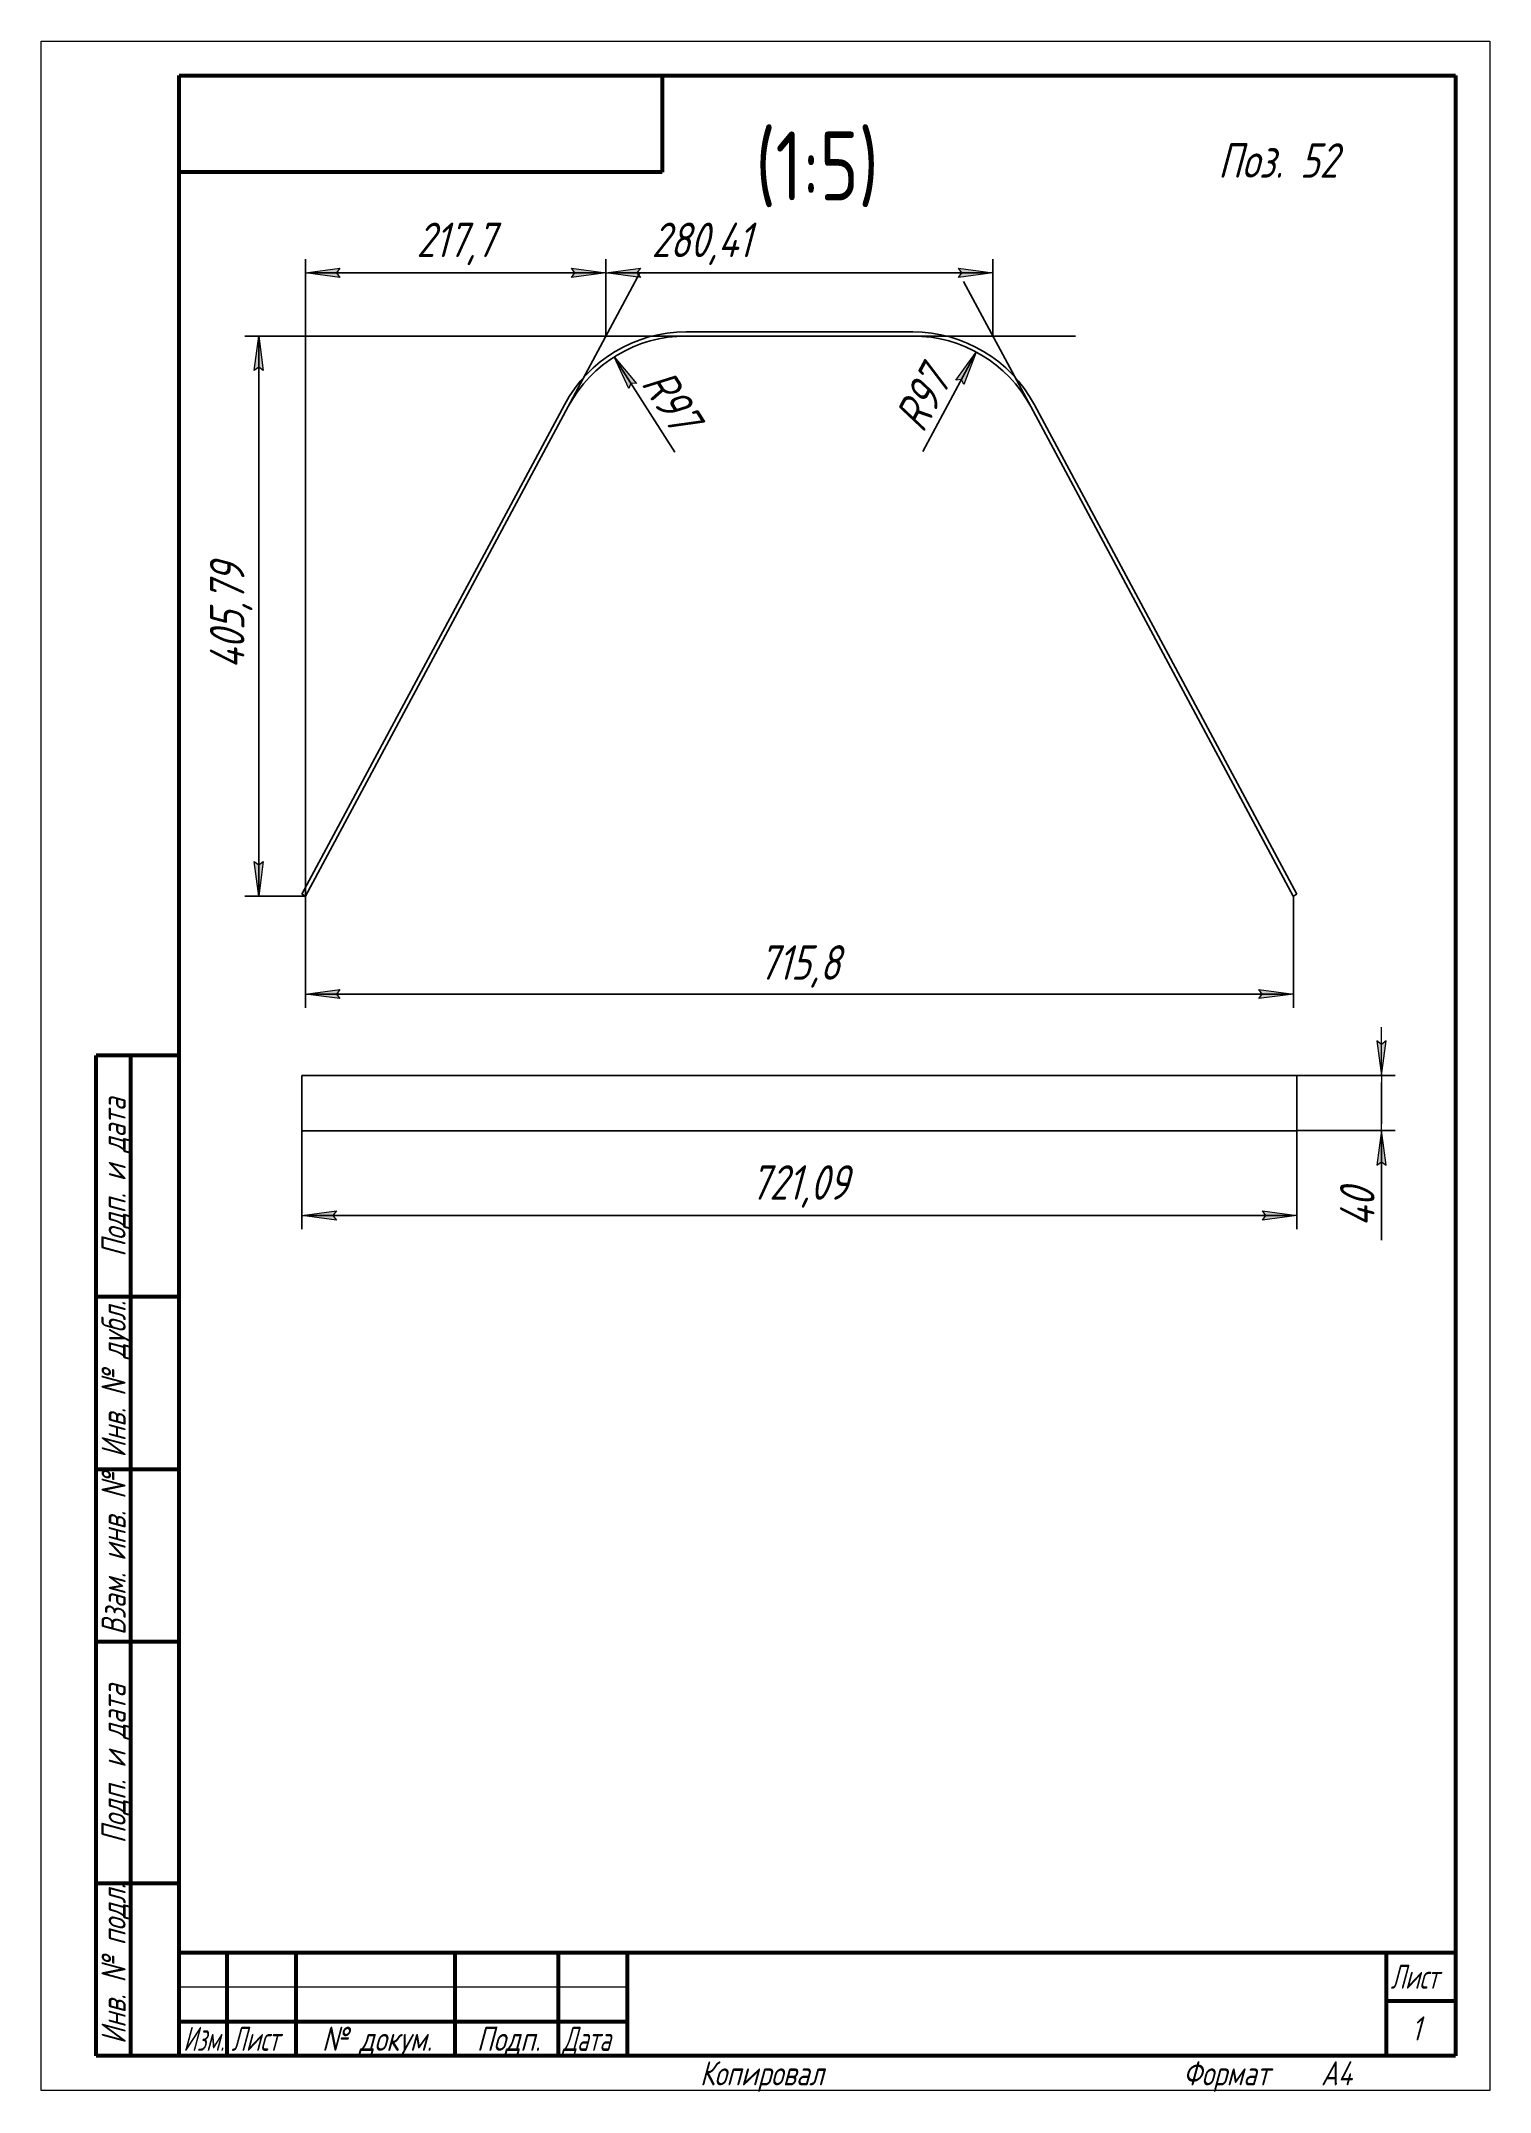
# Model space of a CAD drawing. Header units: millimetres. Extents: x 0 to 3617, y -258 to 680.
# Drawn here: x 0 to 210, y -0.2 to 297 of the extents above; entities that cross this region are included whole.
import ezdxf

# ---------------------------------------------------------------- set-up
doc = ezdxf.new("R2010")
doc.units = ezdxf.units.MM
doc.linetypes.add('K5LT_BASIC', pattern=[0])
doc.linetypes.add('K5LT_THIN', pattern=[0])
doc.layers.add('Системный слой', color=7, linetype='Continuous')
doc.layers.add('Системный слой (1)', color=7, linetype='Continuous', true_color=0x909090)
doc.styles.add('KDIMTEXTSTYLE', font='GOST_AU.SHX', dxfattribs={"width": 0.96, "oblique": 15, "height": 5})
doc.styles.add('KTEXTSTYLE', font='GOST_AU.SHX', dxfattribs={"width": 0.96, "height": 5})
doc.dimstyles.new('KDIMSTYLE (0.20)', dxfattribs={"dimtxt": 5, "dimasz": 1, "dimexe": 2, "dimexo": 0, "dimgap": 1, "dimtad": 1, "dimlfac": 5, "dimtxsty": 'KDIMTEXTSTYLE', "dimsah": 1, "dimcen": 0, "dimdle": 1, "dimadec": 0, "dimazin": 0, "dimtfac": 0.667, "dimtmove": 0, "dimatfit": 3, "dimfxl": 1, "dimtvp": 1, "dimtolj": 1, "dimtzin": 0, "dimarcsym": 0})

msp = doc.modelspace()

# ---------------------------------------------------------------- texts
at = {"color": 7, "char_height": 2.5, "attachment_point": 1, "style": 'KTEXTSTYLE'}
for s, insert in [('\\H3.5;\\W0.965;\\Q15;\\Q0;\\H10.00;{\\c16711680;(1:5)}', (103.5432, 283.8982)), ('\\H3.5;\\W0.965;\\Q15;\\Q15;\\H5.00;Поз. 52', (170.5875, 282.1884))]:
    msp.add_mtext(s, dxfattribs=dict(at, insert=insert))

# ---------------------------------------------------------------- blocks, each defined once
blk = doc.blocks.new('KDIMARROW_01')
at = {"layer": 'Системный слой'}
blk.add_hatch(color=0, dxfattribs=at).paths.add_polyline_path([(-5, -0.66), (0, 0), (-5, 0.66), (-4.5, 0)])
at = {"layer": 'Системный слой', "color": 0, "linetype": 'K5LT_THIN', "lineweight": 18}
for p, q in [((-4.5, 0), (-5, 0.66)), ((-5, 0.66), (0, 0)), ((0, 0), (-5, -0.66)), ((-5, -0.66), (-4.5, 0))]:
    blk.add_line(p, q, dxfattribs=at)
at = {"layer": 'Системный слой (1)', "color": 0, "linetype": 'K5LT_THIN', "lineweight": 18}
blk.add_line((0, 0), (-1, 0), dxfattribs=at)
blk = doc.blocks.new('D0')
at = {"color": 0, "lineweight": -2}
for p, q in [((38.33, 173.09), (38.33, 156.88)), ((181.5, 173.09), (181.5, 156.88)), ((180.5, 158.88), (39.33, 158.88))]:
    blk.add_line(p, q, dxfattribs=at)
at = {"layer": 'Defpoints', "color": 0}
for p in [(38.33, 173.09), (181.5, 173.09), (38.33, 158.88)]:
    blk.add_point(p, dxfattribs=at)
at = {"color": 0, "lineweight": -2, "rotation": 180}
blk.add_blockref('KDIMARROW_01', (38.33, 158.88), dxfattribs=at)
at = {"color": 0, "lineweight": -2}
blk.add_blockref('KDIMARROW_01', (181.5, 158.88), dxfattribs=at)
at = {"color": 7, "insert": (109.92, 162.88), "char_height": 5, "attachment_point": 5, "style": 'KDIMTEXTSTYLE'}
blk.add_mtext('\\A1;\\H5.0;\\W0.965;\\Q15;715,8', dxfattribs=at)
blk = doc.blocks.new('D1')
at = {"color": 0, "lineweight": -2}
for p, q in [((93.48, 254.25), (29.56, 254.25)), ((31.56, 253.25), (31.56, 174.09)), ((38.33, 173.09), (29.56, 173.09))]:
    blk.add_line(p, q, dxfattribs=at)
at = {"layer": 'Defpoints', "color": 0}
for p in [(93.48, 254.25), (31.56, 173.09), (38.33, 173.09)]:
    blk.add_point(p, dxfattribs=at)
at = {"color": 0, "lineweight": -2}
for p, rotation in [((31.56, 254.25), 90), ((31.56, 173.09), 270)]:
    blk.add_blockref('KDIMARROW_01', p, dxfattribs=dict(at, rotation=rotation))
at = {"color": 7, "insert": (27.56, 213.67), "char_height": 5, "attachment_point": 5, "rotation": 90, "style": 'KDIMTEXTSTYLE'}
blk.add_mtext('\\A1;\\H5.0;\\W0.965;\\Q15;405,79', dxfattribs=at)
blk = doc.blocks.new('D2')
at = {"color": 0, "lineweight": -2}
for p, q in [((38.33, 173.09), (38.33, 265.4)), ((81.87, 254.25), (81.87, 265.4)), ((80.87, 263.4), (39.33, 263.4))]:
    blk.add_line(p, q, dxfattribs=at)
at = {"layer": 'Defpoints', "color": 0}
for p in [(38.33, 263.4), (81.87, 254.25), (38.33, 173.09)]:
    blk.add_point(p, dxfattribs=at)
at = {"color": 0, "lineweight": -2, "rotation": 180}
blk.add_blockref('KDIMARROW_01', (38.33, 263.4), dxfattribs=at)
at = {"color": 0, "lineweight": -2}
blk.add_blockref('KDIMARROW_01', (81.87, 263.4), dxfattribs=at)
at = {"color": 7, "insert": (60.1, 267.6), "char_height": 5, "attachment_point": 5, "style": 'KDIMTEXTSTYLE'}
blk.add_mtext('\\A1;\\H5.0;\\W0.965;\\Q15;217,7', dxfattribs=at)
blk = doc.blocks.new('D3')
at = {"color": 0, "lineweight": -2}
for p, q in [((81.87, 254.25), (81.87, 265.4)), ((137.96, 254.25), (137.96, 265.4)), ((136.96, 263.4), (82.87, 263.4))]:
    blk.add_line(p, q, dxfattribs=at)
at = {"layer": 'Defpoints', "color": 0}
for p in [(81.87, 263.4), (81.87, 254.25), (137.96, 254.25)]:
    blk.add_point(p, dxfattribs=at)
at = {"color": 0, "lineweight": -2, "rotation": 180}
blk.add_blockref('KDIMARROW_01', (81.87, 263.4), dxfattribs=at)
at = {"color": 0, "lineweight": -2}
blk.add_blockref('KDIMARROW_01', (137.96, 263.4), dxfattribs=at)
at = {"color": 7, "insert": (95.72, 267.6), "char_height": 5, "attachment_point": 5, "style": 'KDIMTEXTSTYLE'}
blk.add_mtext('\\A1;\\H5.0;\\W0.965;\\Q15;280,41', dxfattribs=at)
blk = doc.blocks.new('D4')
at = {"color": 0, "lineweight": -2}
blk.add_line((83.62, 250.38), (91.86, 237.4), dxfattribs=at)
at = {"layer": 'Defpoints', "color": 0}
for p in [(83.09, 251.22), (93.48, 234.85)]:
    blk.add_point(p, dxfattribs=at)
at = {"color": 0, "lineweight": -2, "rotation": 122.4046424452509}
blk.add_blockref('KDIMARROW_01', (83.09, 251.22), dxfattribs=at)
at = {"color": 7, "insert": (91.36, 244.99), "char_height": 5, "attachment_point": 5, "rotation": 302.4046, "style": 'KDIMTEXTSTYLE'}
blk.add_mtext('\\A1;\\H5.0;\\W0.965;\\Q15;R97', dxfattribs=at)
blk = doc.blocks.new('D5')
at = {"color": 0, "lineweight": -2}
blk.add_line((135.07, 251.04), (127.78, 237.51), dxfattribs=at)
at = {"layer": 'Defpoints', "color": 0}
for p in [(135.55, 251.92), (126.35, 234.85)]:
    blk.add_point(p, dxfattribs=at)
at = {"color": 0, "lineweight": -2, "rotation": 61.6880914140511}
blk.add_blockref('KDIMARROW_01', (135.55, 251.92), dxfattribs=at)
at = {"color": 7, "insert": (127.74, 245.11), "char_height": 5, "attachment_point": 5, "rotation": 61.6881, "style": 'KDIMTEXTSTYLE'}
blk.add_mtext('\\A1;\\H5.0;\\W0.965;\\Q15;R97', dxfattribs=at)
blk = doc.blocks.new('KDIMARROW_02')
at = {"layer": 'Системный слой'}
blk.add_hatch(color=0, dxfattribs=at).paths.add_polyline_path([(4.5, 0), (5, 0.66), (0, 0), (5, -0.66)])
at = {"layer": 'Системный слой', "color": 0, "linetype": 'K5LT_THIN', "lineweight": 18}
for p, q in [((5, 0.66), (0, 0)), ((0, 0), (5, -0.66)), ((0, 0), (7, 0)), ((4.5, 0), (5, 0.66)), ((5, -0.66), (4.5, 0))]:
    blk.add_line(p, q, dxfattribs=at)
at = {"layer": 'Системный слой (1)', "color": 0, "linetype": 'K5LT_THIN', "lineweight": 18}
blk.add_line((0, 0), (-1, 0), dxfattribs=at)
blk = doc.blocks.new('D6')
at = {"color": 0, "lineweight": -2}
for p, q in [((182.02, 147.09), (196.27, 147.09)), ((194.27, 146.09), (194.27, 140.09)), ((182.02, 139.09), (196.27, 139.09)), ((194.27, 139.09), (194.27, 123.22))]:
    blk.add_line(p, q, dxfattribs=at)
at = {"layer": 'Defpoints', "color": 0}
for p in [(182.02, 147.09), (182.02, 139.09), (194.27, 139.09)]:
    blk.add_point(p, dxfattribs=at)
at = {"color": 0, "lineweight": -2}
for p, rotation in [((194.27, 147.09), 90), ((194.27, 139.09), 270)]:
    blk.add_blockref('KDIMARROW_02', p, dxfattribs=dict(at, rotation=rotation))
at = {"color": 7, "insert": (190.77, 127.96), "char_height": 5, "attachment_point": 5, "rotation": 90, "style": 'KDIMTEXTSTYLE'}
blk.add_mtext('\\A1;\\H5.0;\\W0.965;\\Q15;40', dxfattribs=at)
blk = doc.blocks.new('D7')
at = {"color": 0, "lineweight": -2}
for p, q in [((37.81, 139.09), (37.81, 124.8)), ((182.02, 139.09), (182.02, 124.8)), ((181.02, 126.8), (38.81, 126.8))]:
    blk.add_line(p, q, dxfattribs=at)
at = {"layer": 'Defpoints', "color": 0}
for p in [(37.81, 139.09), (182.02, 139.09), (37.81, 126.8)]:
    blk.add_point(p, dxfattribs=at)
at = {"color": 0, "lineweight": -2, "rotation": 180}
blk.add_blockref('KDIMARROW_01', (37.81, 126.8), dxfattribs=at)
at = {"color": 0, "lineweight": -2}
blk.add_blockref('KDIMARROW_01', (182.02, 126.8), dxfattribs=at)
at = {"color": 7, "insert": (109.92, 131), "char_height": 5, "attachment_point": 5, "style": 'KDIMTEXTSTYLE'}
blk.add_mtext('\\A1;\\H5.0;\\W0.965;\\Q15;721,09', dxfattribs=at)
blk = doc.blocks.new('U6')
at = {"color": 7, "linetype": 'K5LT_THIN', "lineweight": 18}
for p, q in [((0, 0), (0, 297)), ((0, 297), (210, 297)), ((210, 297), (210, 0)), ((20, 15), (85, 15)), ((210, 0), (0, 0))]:
    blk.add_line(p, q, dxfattribs=at)
at = {"color": 5, "linetype": 'K5LT_BASIC', "lineweight": 60, "true_color": 0x0000ff}
for p, q in [((20, 5), (20, 292)), ((20, 292), (205, 292)), ((90, 292), (90, 278)), ((205, 292), (205, 5)), ((90, 278), (20, 278)), ((8, 5), (8, 150)), ((20, 150), (8, 150)), ((13, 5), (13, 150)), ((20, 115), (8, 115)), ((20, 90), (8, 90)), ((20, 65), (8, 65)), ((20, 30), (8, 30)), ((20, 20), (205, 20)), ((20, 5), (20, 20)), ((27, 5), (27, 20)), ((37, 5), (37, 20)), ((60, 5), (60, 20)), ((75, 5), (75, 20)), ((85, 5), (85, 20)), ((195, 5), (195, 20)), ((195, 13), (205, 13)), ((20, 10), (27, 10)), ((27, 10), (37, 10)), ((37, 10), (60, 10)), ((60, 10), (75, 10)), ((75, 10), (85, 10)), ((20, 5), (8, 5)), ((205, 5), (20, 5))]:
    blk.add_line(p, q, dxfattribs=at)
at = {"color": 7, "char_height": 2.5, "attachment_point": 1, "rotation": 90, "style": 'KTEXTSTYLE'}
for s, insert in [('\\H3.5;\\W0.965;\\Q15;\\Q15;Подп. и дата', (8.77, 120.8)), ('\\H3.5;\\W0.965;\\Q15;\\Q15;Инв. № дубл.', (8.77, 91.71)), ('\\H3.5;\\W0.965;\\Q15;\\Q15;Взам. инв. №', (8.77, 65.98)), ('\\H3.5;\\W0.965;\\Q15;\\Q15;Подп. и дата', (8.77, 35.8)), ('\\H3.5;\\W0.965;\\Q15;\\Q15;Инв. № подл.', (8.77, 6.71))]:
    blk.add_mtext(s, dxfattribs=dict(at, insert=insert))
at = {"color": 7, "char_height": 2.5, "attachment_point": 1, "style": 'KTEXTSTYLE'}
for s, insert in [('\\H3.5;\\W0.965;\\Q15;\\Q15;\\W0.816;Лист', (195.6, 18.23)), ('\\H3.5;\\W0.965;\\Q15;\\Q15;\\W0.797;Изм.', (20.61, 9.23)), ('\\H3.5;\\W0.965;\\Q15;\\Q15;\\W0.816;Лист', (27.6, 9.23)), ('\\H3.5;\\W0.965;\\Q15;\\Q15;№ докум.', (40.72, 9.23)), ('\\H3.5;\\W0.965;\\Q15;\\Q15;Подп.', (63.15, 9.23)), ('\\H3.5;\\W0.965;\\Q15;\\Q15;\\W0.816;Дата', (75.6, 9.23)), ('\\H3.5;\\W0.965;\\Q15;\\Q15;1', (198.62, 10.73)), ('\\H3.5;\\W0.965;\\Q15;\\Q15;Копировал', (95.5, 4.23)), ('\\H3.5;\\W0.965;\\Q15;\\Q15;Формат', (165.5, 4.23)), ('\\H3.5;\\W0.965;\\Q15;\\Q15;A4', (185.5, 4.23))]:
    blk.add_mtext(s, dxfattribs=dict(at, insert=insert))

# ---------------------------------------------------------------- dimensions: what is measured, and where the dimension line sits
at = {"color": 7}
for base, p1, p2, picture, middle in [((38.3347, 263.4031), (81.874, 254.2455), (38.3347, 173.0866), 'D2', (60.1044, 263.4031)), ((81.874, 263.4031), (137.956, 254.2455), (81.874, 254.2455), 'D3', (95.7215, 263.4031)), ((38.3347, 158.8811), (181.4954, 173.0866), (38.3347, 173.0866), 'D0', (109.915, 158.8811)), ((37.806, 126.8033), (182.0241, 139.0866), (37.806, 139.0866), 'D7', (109.915, 126.8033))]:
    dim = msp.add_linear_dim(base=base, p1=p1, p2=p2, dimstyle='KDIMSTYLE (0.20)', override={"dimexo": 0, "dimpost": '\\H5.0;\\W0.965;\\Q15;<>', "dimblk1": 'KDIMARROW_01', "dimblk2": 'KDIMARROW_01', "dimse1": 0, "dimse2": 0, "dimclrt": 7, "dimtolj": 1}, dxfattribs=at)
    dim.commit()
    dim.dimension.update_dxf_attribs({"geometry": picture, "text_midpoint": middle, "dimtype": 160})
for base, p1, p2, override, picture, middle in [((31.5638, 173.0866), (93.4819, 254.2455), (38.3347, 173.0866), {"dimexo": 0, "dimpost": '\\H5.0;\\W0.965;\\Q15;<>', "dimblk1": 'KDIMARROW_01', "dimblk2": 'KDIMARROW_01', "dimse1": 0, "dimse2": 0, "dimclrt": 7, "dimtolj": 1}, 'D1', (31.5638, 213.666)), ((194.2726, 139.0866), (182.0241, 147.0866), (182.0241, 139.0866), {"dimexo": 0, "dimpost": '\\H5.0;\\W0.965;\\Q15;<>', "dimblk1": 'KDIMARROW_02', "dimblk2": 'KDIMARROW_02', "dimse1": 0, "dimse2": 0, "dimclrt": 7, "dimtolj": 1}, 'D6', (194.2726, 127.9616))]:
    dim = msp.add_linear_dim(base=base, p1=p1, p2=p2, angle=90, dimstyle='KDIMSTYLE (0.20)', override=override, dxfattribs=at)
    dim.commit()
    dim.dimension.update_dxf_attribs({"geometry": picture, "text_midpoint": middle, "dimtype": 160})
for center, mpoint, picture, middle in [((93.4819, 234.8455), (83.0855, 251.2246), 'D4', (88.2837, 243.035)), ((126.3482, 234.8455), (135.5491, 251.9248), 'D5', (130.9486, 243.3851))]:
    dim = msp.add_radius_dim(center=center, mpoint=mpoint, dimstyle='KDIMSTYLE (0.20)', override={"dimpost": '\\H5.0;\\W0.965;\\Q15;R<>', "dimblk2": 'KDIMARROW_01', "dimclrt": 7, "dimtolj": 1}, dxfattribs=at)
    dim.commit()
    dim.dimension.update_dxf_attribs({"geometry": picture, "text_midpoint": middle, "dimtype": 164})

# ---------------------------------------------------------------- linework, layer by layer
at = {"color": 1}
for p, q in [((76.3866, 244.0166), (86.7868, 263.4031)), ((143.4435, 244.0166), (133.7051, 262.1694)), ((93.4819, 254.2455), (76.3866, 254.2455)), ((93.4819, 254.8455), (126.3482, 254.8455)), ((126.3482, 254.2455), (93.4819, 254.2455)), ((126.3482, 254.2455), (149.9482, 254.2455)), ((37.806, 173.3703), (75.8578, 244.3002)), ((76.3866, 244.0166), (38.3347, 173.0866)), ((181.4954, 173.0866), (143.4435, 244.0166)), ((143.9722, 244.3002), (182.0241, 173.3703)), ((38.3347, 173.0866), (37.806, 173.3703)), ((182.0241, 173.3703), (181.4954, 173.0866)), ((37.806, 147.0866), (75.8578, 147.0866)), ((37.806, 139.0866), (37.806, 147.0866)), ((75.8578, 147.0866), (93.4819, 147.0866)), ((93.4819, 147.0866), (126.3482, 147.0866)), ((126.3482, 147.0866), (143.9722, 147.0866)), ((143.9722, 147.0866), (182.0241, 147.0866)), ((182.0241, 139.0866), (182.0241, 147.0866)), ((37.806, 139.0866), (75.8578, 139.0866)), ((75.8578, 139.0866), (93.4819, 139.0866)), ((93.4819, 139.0866), (126.3482, 139.0866)), ((126.3482, 139.0866), (143.9722, 139.0866)), ((143.9722, 139.0866), (182.0241, 139.0866))]:
    msp.add_line(p, q, dxfattribs=at)
for centre, radius, start, end in [((93.4819, 234.8455), 20, 90, 151.78775), ((93.4819, 234.8455), 19.4, 90, 151.78775), ((126.3482, 234.8455), 20, 28.21225, 90), ((126.3482, 234.8455), 19.4, 28.21225, 90)]:
    msp.add_arc(centre, radius, start, end, dxfattribs=at)

# ---------------------------------------------------------------- block references
msp.add_blockref('U6', (0, 0))

msp.set_redraw_order([(e.dxf.handle, doc.entitydb.next_handle()) for e in msp.query("TEXT MTEXT ATTDEF DIMENSION ARC_DIMENSION")])  # texts and dimensions are drawn at this point

doc.saveas('drawing.dxf')
